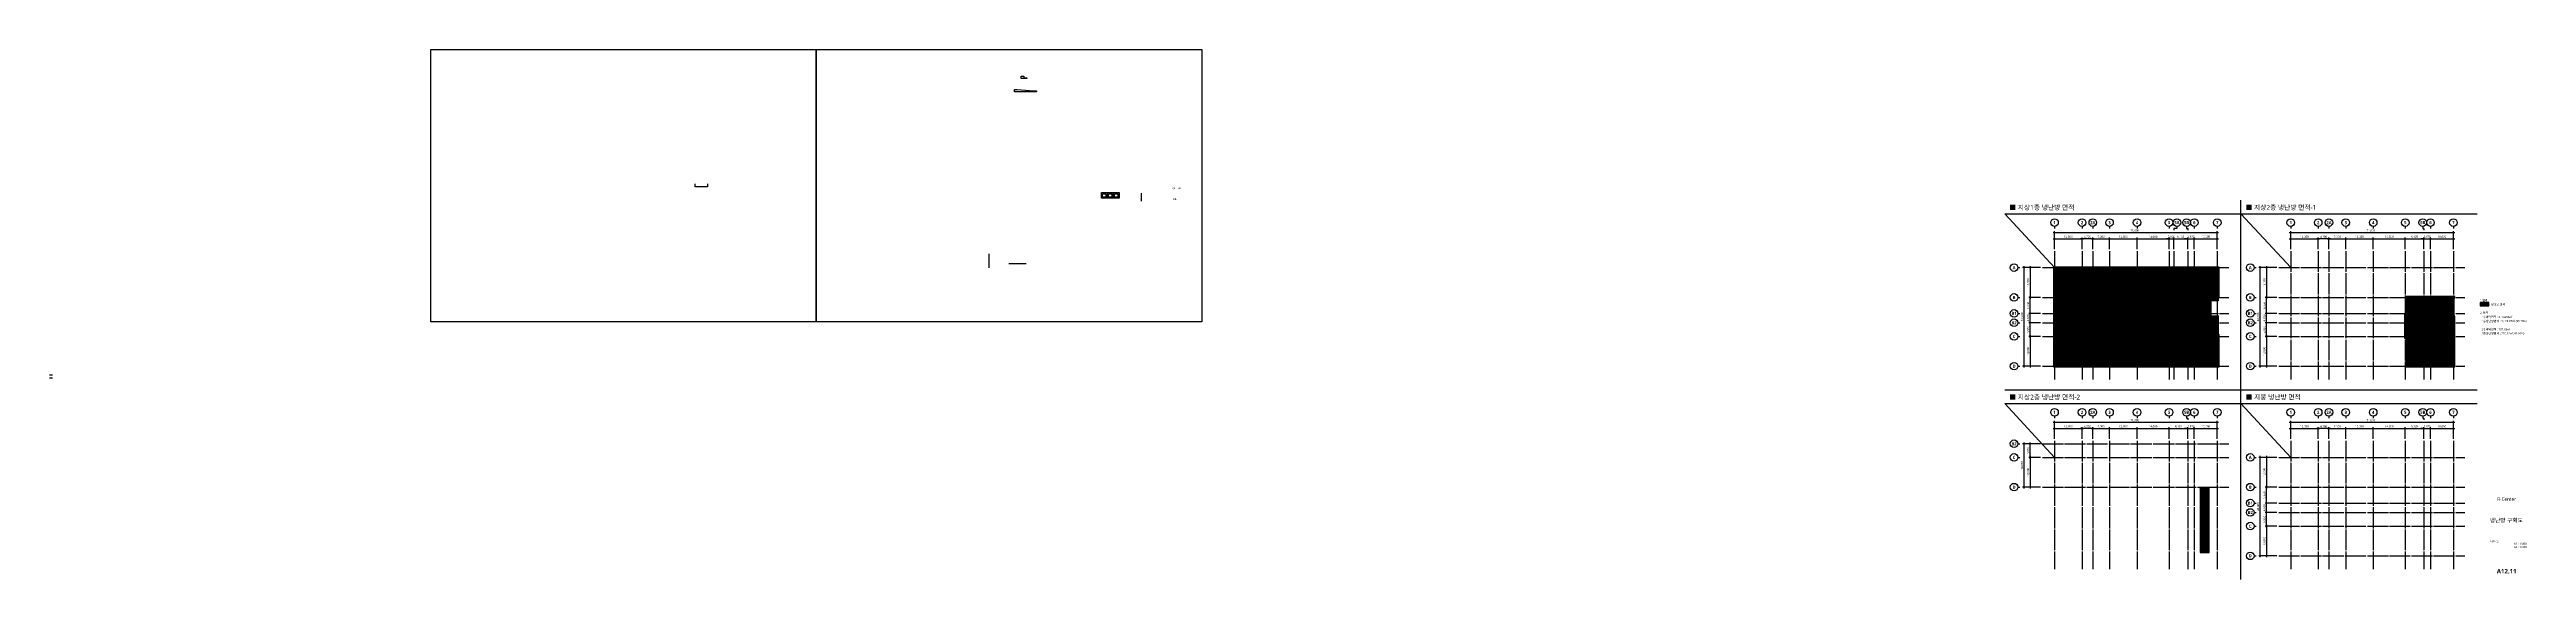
# Model space of a CAD drawing. Header units: millimetres. Extents: x -166347 to 914391, y 6300 to 237600.
import ezdxf
from ezdxf.enums import TextEntityAlignment as Align

# ---------------------------------------------------------------- set-up
doc = ezdxf.new("R2010")
doc.units = ezdxf.units.MM
doc.header["$LTSCALE"] = 300
doc.linetypes.add('CEN-GAUN', pattern=[32.2, 30, -1, 0.2, -1])
doc.layers.get('DEFPOINTS').update_dxf_attribs({"color": 137})
for name, color, linetype in [('CEN', 1, 'CEN-GAUN'), ('DIM', 7, 'Continuous'), ('ELE-2', 2, 'Continuous'), ('ELE-4', 4, 'Continuous'), ('ELE4', 4, 'Continuous'), ('HAT', 8, 'Continuous'), ('SYM-BUB', 3, 'Continuous'), ('TEXT', 3, 'Continuous'), ('WALL', 3, 'Continuous'), ('XR-SHEET$0$TITLE', 7, 'Continuous'), ('XR-SHEET$1$SHT', 5, 'Continuous'), ('XR-SHEET$1$TEXT', 3, 'Continuous')]:
    doc.layers.add(name, color=color, linetype=linetype)
doc.styles.add('$0$스타일1', font='malgun.ttf')
doc.styles.add('XR-SHEET$0$굴림체(옥산)', font='GulimChe.ttf')
doc.styles.add('맑은고딕B', font='malgunbd.ttf')
doc.styles.add('스타일1', font='malgun.ttf')
doc.styles.add('스타일2', font='malgunbd.ttf')
doc.dimstyles.new('CJA', dxfattribs={"dimscale": 300, "dimtxt": 2.7, "dimasz": 1, "dimexe": 2, "dimexo": 3, "dimgap": 1, "dimtad": 1, "dimdec": 0, "dimzin": 1, "dimdsep": 46, "dimlunit": 6, "dimtxsty": '$0$스타일1', "dimblk": 'CJDOT', "dimcen": 0.09, "dimdle": 1, "dimclrd": 256, "dimclre": 256, "dimclrt": 3, "dimadec": 0, "dimazin": 0, "dimtfac": 1, "dimtdec": 0, "dimtix": 1, "dimtmove": 2, "dimatfit": 3, "dimldrblk": 'CJDOT', "dimfxl": 1, "dimtolj": 1, "dimtzin": 1, "dimarcsym": 0})
pattern_1 = [(45, (10513.9, 153779.8), (-318.19805, 318.19805), [])]

# ---------------------------------------------------------------- blocks, each defined once
blk = doc.blocks.new('XR-SHEET$0$TITLE')
at = {"layer": 'XR-SHEET$0$TITLE', "true_color": 0x000000, "style": 'XR-SHEET$0$굴림체(옥산)'}
for tag, height, p in [('동명칭', 6, (776.8, -457.3)), ('SCALE-A1', 3, (797.5, -522)), ('SCALE-A3', 3, (797.5, -527)), ('DATA', 3, (797.5, -540))]:
    blk.add_attdef(tag, text='', height=height, dxfattribs=at).set_placement(p, align=Align.MIDDLE)
for tag, height, p in [('TITLE1', 6, (776.5, -479.4)), ('TITLE4', 6, (776.5, -484.4)), ('TITLE2', 6, (776.5, -489)), ('TITLE5', 6, (776.5, -494)), ('TITLE3', 6, (776.5, -498.7)), ('NAME-1', 3, (760.2, -517.5)), ('NAME-2', 3, (760.2, -526.5)), ('A0.00', 7, (776.5, -561))]:
    blk.add_attdef(tag, text='', height=height, dxfattribs=at).set_placement(p, align=Align.MIDDLE_CENTER)
blk = doc.blocks.new('_DotSmall')
at = {"color": 0, "linetype": 'ByBlock', "const_width": 0.5}
blk.add_lwpolyline([(-0.0625, 0, 1), (0.0625, 0, 1)], format="xyb", close=True, dxfattribs=at)
blk = doc.blocks.new('*D135')
at = {"layer": 'DEFPOINTS', "color": 0, "transparency": 16777216}
for p in [(3100, -16400), (11200, -16400), (11200, -59400)]:
    blk.add_point(p, dxfattribs=at)
at = {"layer": 'DIM', "color": 7, "lineweight": -2, "transparency": 16777216}
for p, q in [((10300, -16400), (2500, -16400)), ((3100, -60000), (3100, -15800)), ((10300, -59400), (2500, -59400))]:
    blk.add_line(p, q, dxfattribs=at)
at = {"layer": 'DIM', "color": 7, "lineweight": -2, "transparency": 16777216, "xscale": 1350, "yscale": 1350, "zscale": 1350}
for p, rotation in [((3100, -16400), 90), ((3100, -59400), 270)]:
    blk.add_blockref('_DotSmall', p, dxfattribs=dict(at, rotation=rotation))
at = {"layer": 'DIM', "color": 3, "transparency": 16777216, "insert": (2260, -37900), "char_height": 900, "attachment_point": 5, "rotation": 90, "style": '$0$스타일1'}
blk.add_mtext('\\A1;43,000', dxfattribs=at)
blk = doc.blocks.new('CJDOT')
blk.add_line((-2, 0), (2, 0))
at = {"const_width": 0.5}
blk.add_lwpolyline([(-0.25, 0, 1), (0.25, 0, 1)], format="xyb", close=True, dxfattribs=at)
blk = doc.blocks.new('*D136')
at = {"layer": 'DEFPOINTS', "color": 0, "transparency": 16777216}
for p in [(11200, -16400), (5800, -29400), (11200, -29400)]:
    blk.add_point(p, dxfattribs=at)
at = {"layer": 'DIM', "color": 7, "lineweight": -2, "transparency": 16777216}
for p, q in [((10300, -16400), (5200, -16400)), ((5800, -15800), (5800, -30000)), ((10300, -29400), (5200, -29400))]:
    blk.add_line(p, q, dxfattribs=at)
at = {"layer": 'DIM', "color": 7, "lineweight": -2, "transparency": 16777216, "xscale": 1350, "yscale": 1350, "zscale": 1350}
for p, rotation in [((5800, -16400), 90), ((5800, -29400), 270)]:
    blk.add_blockref('_DotSmall', p, dxfattribs=dict(at, rotation=rotation))
at = {"layer": 'DIM', "color": 3, "transparency": 16777216, "insert": (4957, -22900), "char_height": 900, "attachment_point": 5, "rotation": 90, "style": '$0$스타일1'}
blk.add_mtext('\\A1;13,000', dxfattribs=at)
blk = doc.blocks.new('*D137')
at = {"layer": 'DEFPOINTS', "color": 0, "transparency": 16777216}
for p in [(11200, -46400), (5800, -59400), (11200, -59400)]:
    blk.add_point(p, dxfattribs=at)
at = {"layer": 'DIM', "color": 7, "lineweight": -2, "transparency": 16777216}
for p, q in [((10300, -46400), (5200, -46400)), ((5800, -45800), (5800, -60000)), ((10300, -59400), (5200, -59400))]:
    blk.add_line(p, q, dxfattribs=at)
at = {"layer": 'DIM', "color": 7, "lineweight": -2, "transparency": 16777216, "xscale": 1350, "yscale": 1350, "zscale": 1350}
for p, rotation in [((5800, -46400), 90), ((5800, -59400), 270)]:
    blk.add_blockref('_DotSmall', p, dxfattribs=dict(at, rotation=rotation))
at = {"layer": 'DIM', "color": 3, "transparency": 16777216, "insert": (4957, -52900), "char_height": 900, "attachment_point": 5, "rotation": 90, "style": '$0$스타일1'}
blk.add_mtext('\\A1;13,000', dxfattribs=at)
blk = doc.blocks.new('NEW_BUB')
at = {"layer": 'SYM-BUB', "color": 6}
blk.add_line((0, 3), (0, 0), dxfattribs=at)
blk.add_circle((0, 8.5), 5.5, dxfattribs=at)
at = {"layer": 'SYM-BUB', "color": 3, "style": '스타일2'}
blk.add_attdef('X', text='', height=4.5, dxfattribs=at).set_placement((0, 8.5), align=Align.MIDDLE)
blk = doc.blocks.new('*D138')
at = {"layer": 'DEFPOINTS', "color": 0, "transparency": 16777216}
for p in [(16400, -9200), (87400, -1100), (87400, -9200)]:
    blk.add_point(p, dxfattribs=at)
at = {"layer": 'DIM', "color": 7, "lineweight": -2, "transparency": 16777216}
for p, q in [((15800, -1100), (88000, -1100)), ((16400, -8300), (16400, -500)), ((87400, -8300), (87400, -500))]:
    blk.add_line(p, q, dxfattribs=at)
at = {"layer": 'DIM', "color": 7, "lineweight": -2, "transparency": 16777216, "xscale": 1350, "yscale": 1350, "zscale": 1350, "rotation": 180}
blk.add_blockref('_DotSmall', (16400, -1100), dxfattribs=at)
at = {"layer": 'DIM', "color": 7, "lineweight": -2, "transparency": 16777216, "xscale": 1350, "yscale": 1350, "zscale": 1350}
blk.add_blockref('_DotSmall', (87400, -1100), dxfattribs=at)
at = {"layer": 'DIM', "color": 3, "transparency": 16777216, "insert": (51400, -257), "char_height": 900, "attachment_point": 5, "style": '스타일1'}
blk.add_mtext('\\A1;71,000', dxfattribs=at)
blk = doc.blocks.new('*D139')
at = {"layer": 'DEFPOINTS', "color": 0, "transparency": 16777216}
for p in [(77400, -9200), (87400, -3800), (87400, -9200)]:
    blk.add_point(p, dxfattribs=at)
at = {"layer": 'DIM', "color": 7, "lineweight": -2, "transparency": 16777216}
for p, q in [((76800, -3800), (88000, -3800)), ((77400, -8300), (77400, -3200)), ((87400, -8300), (87400, -3200))]:
    blk.add_line(p, q, dxfattribs=at)
at = {"layer": 'DIM', "color": 7, "lineweight": -2, "transparency": 16777216, "xscale": 1350, "yscale": 1350, "zscale": 1350, "rotation": 180}
blk.add_blockref('_DotSmall', (77400, -3800), dxfattribs=at)
at = {"layer": 'DIM', "color": 7, "lineweight": -2, "transparency": 16777216, "xscale": 1350, "yscale": 1350, "zscale": 1350}
blk.add_blockref('_DotSmall', (87400, -3800), dxfattribs=at)
at = {"layer": 'DIM', "color": 3, "transparency": 16777216, "insert": (82400, -2957), "char_height": 900, "attachment_point": 5, "style": '스타일1'}
blk.add_mtext('\\A1;10,000', dxfattribs=at)
blk = doc.blocks.new('*D140')
at = {"layer": 'DEFPOINTS', "color": 0, "transparency": 16777216}
for p in [(52400, -9200), (66400, -3800), (66400, -9200)]:
    blk.add_point(p, dxfattribs=at)
at = {"layer": 'DIM', "color": 7, "lineweight": -2, "transparency": 16777216}
for p, q in [((51800, -3800), (67000, -3800)), ((52400, -8300), (52400, -3200)), ((66400, -8300), (66400, -3200))]:
    blk.add_line(p, q, dxfattribs=at)
at = {"layer": 'DIM', "color": 7, "lineweight": -2, "transparency": 16777216, "xscale": 1350, "yscale": 1350, "zscale": 1350, "rotation": 180}
blk.add_blockref('_DotSmall', (52400, -3800), dxfattribs=at)
at = {"layer": 'DIM', "color": 7, "lineweight": -2, "transparency": 16777216, "xscale": 1350, "yscale": 1350, "zscale": 1350}
blk.add_blockref('_DotSmall', (66400, -3800), dxfattribs=at)
at = {"layer": 'DIM', "color": 3, "transparency": 16777216, "insert": (59400, -2957), "char_height": 900, "attachment_point": 5, "style": '스타일1'}
blk.add_mtext('\\A1;14,000', dxfattribs=at)
blk = doc.blocks.new('*D141')
at = {"layer": 'DEFPOINTS', "color": 0, "transparency": 16777216}
for p in [(40400, -9200), (52400, -3800), (52400, -9200)]:
    blk.add_point(p, dxfattribs=at)
at = {"layer": 'DIM', "color": 7, "lineweight": -2, "transparency": 16777216}
for p, q in [((39800, -3800), (53000, -3800)), ((40400, -8300), (40400, -3200)), ((52400, -8300), (52400, -3200))]:
    blk.add_line(p, q, dxfattribs=at)
at = {"layer": 'DIM', "color": 7, "lineweight": -2, "transparency": 16777216, "xscale": 1350, "yscale": 1350, "zscale": 1350, "rotation": 180}
blk.add_blockref('_DotSmall', (40400, -3800), dxfattribs=at)
at = {"layer": 'DIM', "color": 7, "lineweight": -2, "transparency": 16777216, "xscale": 1350, "yscale": 1350, "zscale": 1350}
blk.add_blockref('_DotSmall', (52400, -3800), dxfattribs=at)
at = {"layer": 'DIM', "color": 3, "transparency": 16777216, "insert": (46400, -2957), "char_height": 900, "attachment_point": 5, "style": '스타일1'}
blk.add_mtext('\\A1;12,000', dxfattribs=at)
blk = doc.blocks.new('*D142')
at = {"layer": 'DEFPOINTS', "color": 0, "transparency": 16777216}
for p in [(16400, -9200), (28400, -3800), (28400, -9200)]:
    blk.add_point(p, dxfattribs=at)
at = {"layer": 'DIM', "color": 7, "lineweight": -2, "transparency": 16777216}
for p, q in [((15800, -3800), (29000, -3800)), ((16400, -8300), (16400, -3200)), ((28400, -8300), (28400, -3200))]:
    blk.add_line(p, q, dxfattribs=at)
at = {"layer": 'DIM', "color": 7, "lineweight": -2, "transparency": 16777216, "xscale": 1350, "yscale": 1350, "zscale": 1350, "rotation": 180}
blk.add_blockref('_DotSmall', (16400, -3800), dxfattribs=at)
at = {"layer": 'DIM', "color": 7, "lineweight": -2, "transparency": 16777216, "xscale": 1350, "yscale": 1350, "zscale": 1350}
blk.add_blockref('_DotSmall', (28400, -3800), dxfattribs=at)
at = {"layer": 'DIM', "color": 3, "transparency": 16777216, "insert": (22400, -2957), "char_height": 900, "attachment_point": 5, "style": '스타일1'}
blk.add_mtext('\\A1;12,000', dxfattribs=at)
blk = doc.blocks.new('*D143')
at = {"layer": 'DEFPOINTS', "color": 0, "transparency": 16777216}
for p in [(5799, -40450), (11200, -40450), (11200, -46400)]:
    blk.add_point(p, dxfattribs=at)
at = {"layer": 'DIM', "color": 7, "lineweight": -2, "transparency": 16777216}
for p, q in [((10300, -40450), (5199, -40450)), ((5799, -47000), (5799, -39850)), ((10300, -46400), (5199, -46400))]:
    blk.add_line(p, q, dxfattribs=at)
at = {"layer": 'DIM', "color": 7, "lineweight": -2, "transparency": 16777216, "xscale": 1350, "yscale": 1350, "zscale": 1350}
for p, rotation in [((5799, -40450), 90), ((5799, -46400), 270)]:
    blk.add_blockref('_DotSmall', p, dxfattribs=dict(at, rotation=rotation))
at = {"layer": 'DIM', "color": 3, "transparency": 16777216, "insert": (4959, -43425), "char_height": 900, "attachment_point": 5, "rotation": 90, "style": '$0$스타일1'}
blk.add_mtext('\\A1;5,950', dxfattribs=at)
blk = doc.blocks.new('*D144')
at = {"layer": 'DEFPOINTS', "color": 0, "transparency": 16777216}
for p in [(5800, -36350), (11200, -36350), (11200, -40450)]:
    blk.add_point(p, dxfattribs=at)
at = {"layer": 'DIM', "color": 7, "lineweight": -2, "transparency": 16777216}
for p, q in [((10300, -36350), (5200, -36350)), ((10300, -40450), (5200, -40450)), ((5800, -41050), (5800, -35750))]:
    blk.add_line(p, q, dxfattribs=at)
at = {"layer": 'DIM', "color": 7, "lineweight": -2, "transparency": 16777216, "xscale": 1350, "yscale": 1350, "zscale": 1350}
for p, rotation in [((5800, -36350), 90), ((5800, -40450), 270)]:
    blk.add_blockref('_DotSmall', p, dxfattribs=dict(at, rotation=rotation))
at = {"layer": 'DIM', "color": 3, "transparency": 16777216, "insert": (4957, -38400), "char_height": 900, "attachment_point": 5, "rotation": 90, "style": '$0$스타일1'}
blk.add_mtext('\\A1;4,100', dxfattribs=at)
blk = doc.blocks.new('*D145')
at = {"layer": 'DEFPOINTS', "color": 0, "transparency": 16777216}
for p in [(5800, -29400), (11200, -29400), (11200, -36350)]:
    blk.add_point(p, dxfattribs=at)
at = {"layer": 'DIM', "color": 7, "lineweight": -2, "transparency": 16777216}
for p, q in [((10300, -29400), (5200, -29400)), ((5800, -36950), (5800, -28800)), ((10300, -36350), (5200, -36350))]:
    blk.add_line(p, q, dxfattribs=at)
at = {"layer": 'DIM', "color": 7, "lineweight": -2, "transparency": 16777216, "xscale": 1350, "yscale": 1350, "zscale": 1350}
for p, rotation in [((5800, -29400), 90), ((5800, -36350), 270)]:
    blk.add_blockref('_DotSmall', p, dxfattribs=dict(at, rotation=rotation))
at = {"layer": 'DIM', "color": 3, "transparency": 16777216, "insert": (4960, -32875), "char_height": 900, "attachment_point": 5, "rotation": 90, "style": '$0$스타일1'}
blk.add_mtext('\\A1;6,950', dxfattribs=at)
blk = doc.blocks.new('*D146')
at = {"layer": 'DEFPOINTS', "color": 0, "transparency": 16777216}
for p in [(28400, -3800), (28400, -9200), (33100, -9200)]:
    blk.add_point(p, dxfattribs=at)
at = {"layer": 'DIM', "color": 7, "lineweight": -2, "transparency": 16777216}
for p, q in [((33700, -3800), (27800, -3800)), ((28400, -8300), (28400, -3200)), ((33100, -8300), (33100, -3200))]:
    blk.add_line(p, q, dxfattribs=at)
at = {"layer": 'DIM', "color": 7, "lineweight": -2, "transparency": 16777216, "xscale": 1350, "yscale": 1350, "zscale": 1350, "rotation": 180}
blk.add_blockref('_DotSmall', (28400, -3800), dxfattribs=at)
at = {"layer": 'DIM', "color": 7, "lineweight": -2, "transparency": 16777216, "xscale": 1350, "yscale": 1350, "zscale": 1350}
blk.add_blockref('_DotSmall', (33100, -3800), dxfattribs=at)
at = {"layer": 'DIM', "color": 3, "transparency": 16777216, "insert": (30750, -2960), "char_height": 900, "attachment_point": 5, "style": '스타일1'}
blk.add_mtext('\\A1;4,700', dxfattribs=at)
blk = doc.blocks.new('*D147')
at = {"layer": 'DEFPOINTS', "color": 0, "transparency": 16777216}
for p in [(33100, -9200), (40400, -3800), (40400, -9200)]:
    blk.add_point(p, dxfattribs=at)
at = {"layer": 'DIM', "color": 7, "lineweight": -2, "transparency": 16777216}
for p, q in [((32500, -3800), (41000, -3800)), ((33100, -8300), (33100, -3200)), ((40400, -8300), (40400, -3200))]:
    blk.add_line(p, q, dxfattribs=at)
at = {"layer": 'DIM', "color": 7, "lineweight": -2, "transparency": 16777216, "xscale": 1350, "yscale": 1350, "zscale": 1350, "rotation": 180}
blk.add_blockref('_DotSmall', (33100, -3800), dxfattribs=at)
at = {"layer": 'DIM', "color": 7, "lineweight": -2, "transparency": 16777216, "xscale": 1350, "yscale": 1350, "zscale": 1350}
blk.add_blockref('_DotSmall', (40400, -3800), dxfattribs=at)
at = {"layer": 'DIM', "color": 3, "transparency": 16777216, "insert": (36750, -2960), "char_height": 900, "attachment_point": 5, "style": '스타일1'}
blk.add_mtext('\\A1;7,300', dxfattribs=at)
blk = doc.blocks.new('*D148')
at = {"layer": 'DEFPOINTS', "color": 0, "transparency": 16777216}
for p in [(66400, -9200), (74525, -3800), (74525, -9200)]:
    blk.add_point(p, dxfattribs=at)
at = {"layer": 'DIM', "color": 7, "lineweight": -2, "transparency": 16777216}
for p, q in [((65800, -3800), (75125, -3800)), ((66400, -8300), (66400, -3200)), ((74525, -8300), (74525, -3200))]:
    blk.add_line(p, q, dxfattribs=at)
at = {"layer": 'DIM', "color": 7, "lineweight": -2, "transparency": 16777216, "xscale": 1350, "yscale": 1350, "zscale": 1350, "rotation": 180}
blk.add_blockref('_DotSmall', (66400, -3800), dxfattribs=at)
at = {"layer": 'DIM', "color": 7, "lineweight": -2, "transparency": 16777216, "xscale": 1350, "yscale": 1350, "zscale": 1350}
blk.add_blockref('_DotSmall', (74525, -3800), dxfattribs=at)
at = {"layer": 'DIM', "color": 3, "transparency": 16777216, "insert": (70462, -2957), "char_height": 900, "attachment_point": 5, "style": '스타일1'}
blk.add_mtext('\\A1;8,125', dxfattribs=at)
blk = doc.blocks.new('*D149')
at = {"layer": 'DEFPOINTS', "color": 0, "transparency": 16777216}
for p in [(74525, -9200), (77400, -3799), (77400, -9200)]:
    blk.add_point(p, dxfattribs=at)
at = {"layer": 'DIM', "color": 7, "lineweight": -2, "transparency": 16777216}
for p, q in [((74525, -3799), (73175, -3799)), ((74525, -8300), (74525, -3199)), ((74525, -3799), (77400, -3799)), ((77400, -8300), (77400, -3199)), ((77400, -3799), (78750, -3799))]:
    blk.add_line(p, q, dxfattribs=at)
at = {"layer": 'DIM', "color": 7, "lineweight": -2, "transparency": 16777216, "xscale": 1350, "yscale": 1350, "zscale": 1350}
blk.add_blockref('_DotSmall', (74525, -3799), dxfattribs=at)
at = {"layer": 'DIM', "color": 7, "lineweight": -2, "transparency": 16777216, "xscale": 1350, "yscale": 1350, "zscale": 1350, "rotation": 180}
blk.add_blockref('_DotSmall', (77400, -3799), dxfattribs=at)
at = {"layer": 'DIM', "color": 3, "transparency": 16777216, "insert": (75962, -2959), "char_height": 900, "attachment_point": 5, "style": '스타일1'}
blk.add_mtext('\\A1;2,875', dxfattribs=at)
blk = doc.blocks.new('*D106')
at = {"layer": 'DEFPOINTS', "color": 0, "transparency": 16777216}
for p in [(695171, 65552), (703271, 65552), (703271, 46602)]:
    blk.add_point(p, dxfattribs=at)
at = {"layer": 'DIM', "color": 7, "lineweight": -2, "transparency": 16777216}
for p, q in [((702371, 65552), (694571, 65552)), ((695171, 46002), (695171, 66152)), ((702371, 46602), (694571, 46602))]:
    blk.add_line(p, q, dxfattribs=at)
at = {"layer": 'DIM', "color": 7, "lineweight": -2, "transparency": 16777216, "xscale": 1350, "yscale": 1350, "zscale": 1350}
for p, rotation in [((695171, 65552), 90), ((695171, 46602), 270)]:
    blk.add_blockref('_DotSmall', p, dxfattribs=dict(at, rotation=rotation))
at = {"layer": 'DIM', "color": 3, "transparency": 16777216, "insert": (694328, 56077), "char_height": 900, "attachment_point": 5, "rotation": 90, "style": '$0$스타일1'}
blk.add_mtext('\\A1;18,950', dxfattribs=at)
blk = doc.blocks.new('*D107')
at = {"layer": 'DEFPOINTS', "color": 0, "transparency": 16777216}
for p in [(703271, 59602), (697871, 46602), (703271, 46602)]:
    blk.add_point(p, dxfattribs=at)
at = {"layer": 'DIM', "color": 7, "lineweight": -2, "transparency": 16777216}
for p, q in [((702371, 59602), (697271, 59602)), ((697871, 60202), (697871, 46002)), ((702371, 46602), (697271, 46602))]:
    blk.add_line(p, q, dxfattribs=at)
at = {"layer": 'DIM', "color": 7, "lineweight": -2, "transparency": 16777216, "xscale": 1350, "yscale": 1350, "zscale": 1350}
for p, rotation in [((697871, 59602), 90), ((697871, 46602), 270)]:
    blk.add_blockref('_DotSmall', p, dxfattribs=dict(at, rotation=rotation))
at = {"layer": 'DIM', "color": 3, "transparency": 16777216, "insert": (697028, 53102), "char_height": 900, "attachment_point": 5, "rotation": 90, "style": '$0$스타일1'}
blk.add_mtext('\\A1;13,000', dxfattribs=at)
blk = doc.blocks.new('*D108')
at = {"layer": 'DEFPOINTS', "color": 0, "transparency": 16777216}
for p in [(708471, 66802), (779471, 74902), (779471, 66802)]:
    blk.add_point(p, dxfattribs=at)
at = {"layer": 'DIM', "color": 7, "lineweight": -2, "transparency": 16777216}
for p, q in [((707871, 74902), (780071, 74902)), ((708471, 67702), (708471, 75502)), ((779471, 67702), (779471, 75502))]:
    blk.add_line(p, q, dxfattribs=at)
at = {"layer": 'DIM', "color": 7, "lineweight": -2, "transparency": 16777216, "xscale": 1350, "yscale": 1350, "zscale": 1350, "rotation": 180}
blk.add_blockref('_DotSmall', (708471, 74902), dxfattribs=at)
at = {"layer": 'DIM', "color": 7, "lineweight": -2, "transparency": 16777216, "xscale": 1350, "yscale": 1350, "zscale": 1350}
blk.add_blockref('_DotSmall', (779471, 74902), dxfattribs=at)
at = {"layer": 'DIM', "color": 3, "transparency": 16777216, "insert": (743471, 75745), "char_height": 900, "attachment_point": 5, "style": '스타일1'}
blk.add_mtext('\\A1;71,000', dxfattribs=at)
blk = doc.blocks.new('*D109')
at = {"layer": 'DEFPOINTS', "color": 0, "transparency": 16777216}
for p in [(769471, 66802), (779471, 72202), (779471, 66802)]:
    blk.add_point(p, dxfattribs=at)
at = {"layer": 'DIM', "color": 7, "lineweight": -2, "transparency": 16777216}
for p, q in [((768871, 72202), (780071, 72202)), ((769471, 67702), (769471, 72802)), ((779471, 67702), (779471, 72802))]:
    blk.add_line(p, q, dxfattribs=at)
at = {"layer": 'DIM', "color": 7, "lineweight": -2, "transparency": 16777216, "xscale": 1350, "yscale": 1350, "zscale": 1350, "rotation": 180}
blk.add_blockref('_DotSmall', (769471, 72202), dxfattribs=at)
at = {"layer": 'DIM', "color": 7, "lineweight": -2, "transparency": 16777216, "xscale": 1350, "yscale": 1350, "zscale": 1350}
blk.add_blockref('_DotSmall', (779471, 72202), dxfattribs=at)
at = {"layer": 'DIM', "color": 3, "transparency": 16777216, "insert": (774471, 73045), "char_height": 900, "attachment_point": 5, "style": '스타일1'}
blk.add_mtext('\\A1;10,000', dxfattribs=at)
blk = doc.blocks.new('*D110')
at = {"layer": 'DEFPOINTS', "color": 0, "transparency": 16777216}
for p in [(744471, 66802), (758471, 72202), (758471, 66802)]:
    blk.add_point(p, dxfattribs=at)
at = {"layer": 'DIM', "color": 7, "lineweight": -2, "transparency": 16777216}
for p, q in [((743871, 72202), (759071, 72202)), ((744471, 67702), (744471, 72802)), ((758471, 67702), (758471, 72802))]:
    blk.add_line(p, q, dxfattribs=at)
at = {"layer": 'DIM', "color": 7, "lineweight": -2, "transparency": 16777216, "xscale": 1350, "yscale": 1350, "zscale": 1350, "rotation": 180}
blk.add_blockref('_DotSmall', (744471, 72202), dxfattribs=at)
at = {"layer": 'DIM', "color": 7, "lineweight": -2, "transparency": 16777216, "xscale": 1350, "yscale": 1350, "zscale": 1350}
blk.add_blockref('_DotSmall', (758471, 72202), dxfattribs=at)
at = {"layer": 'DIM', "color": 3, "transparency": 16777216, "insert": (751471, 73045), "char_height": 900, "attachment_point": 5, "style": '스타일1'}
blk.add_mtext('\\A1;14,000', dxfattribs=at)
blk = doc.blocks.new('*D111')
at = {"layer": 'DEFPOINTS', "color": 0, "transparency": 16777216}
for p in [(732471, 66802), (744471, 72202), (744471, 66802)]:
    blk.add_point(p, dxfattribs=at)
at = {"layer": 'DIM', "color": 7, "lineweight": -2, "transparency": 16777216}
for p, q in [((731871, 72202), (745071, 72202)), ((732471, 67702), (732471, 72802)), ((744471, 67702), (744471, 72802))]:
    blk.add_line(p, q, dxfattribs=at)
at = {"layer": 'DIM', "color": 7, "lineweight": -2, "transparency": 16777216, "xscale": 1350, "yscale": 1350, "zscale": 1350, "rotation": 180}
blk.add_blockref('_DotSmall', (732471, 72202), dxfattribs=at)
at = {"layer": 'DIM', "color": 7, "lineweight": -2, "transparency": 16777216, "xscale": 1350, "yscale": 1350, "zscale": 1350}
blk.add_blockref('_DotSmall', (744471, 72202), dxfattribs=at)
at = {"layer": 'DIM', "color": 3, "transparency": 16777216, "insert": (738471, 73045), "char_height": 900, "attachment_point": 5, "style": '스타일1'}
blk.add_mtext('\\A1;12,000', dxfattribs=at)
blk = doc.blocks.new('*D112')
at = {"layer": 'DEFPOINTS', "color": 0, "transparency": 16777216}
for p in [(708471, 66802), (720471, 72202), (720471, 66802)]:
    blk.add_point(p, dxfattribs=at)
at = {"layer": 'DIM', "color": 7, "lineweight": -2, "transparency": 16777216}
for p, q in [((707871, 72202), (721071, 72202)), ((708471, 67702), (708471, 72802)), ((720471, 67702), (720471, 72802))]:
    blk.add_line(p, q, dxfattribs=at)
at = {"layer": 'DIM', "color": 7, "lineweight": -2, "transparency": 16777216, "xscale": 1350, "yscale": 1350, "zscale": 1350, "rotation": 180}
blk.add_blockref('_DotSmall', (708471, 72202), dxfattribs=at)
at = {"layer": 'DIM', "color": 7, "lineweight": -2, "transparency": 16777216, "xscale": 1350, "yscale": 1350, "zscale": 1350}
blk.add_blockref('_DotSmall', (720471, 72202), dxfattribs=at)
at = {"layer": 'DIM', "color": 3, "transparency": 16777216, "insert": (714471, 73045), "char_height": 900, "attachment_point": 5, "style": '스타일1'}
blk.add_mtext('\\A1;12,000', dxfattribs=at)
blk = doc.blocks.new('*D113')
at = {"layer": 'DEFPOINTS', "color": 0, "transparency": 16777216}
for p in [(697870, 65552), (703271, 65552), (703271, 59602)]:
    blk.add_point(p, dxfattribs=at)
at = {"layer": 'DIM', "color": 7, "lineweight": -2, "transparency": 16777216}
for p, q in [((702371, 65552), (697270, 65552)), ((697870, 59002), (697870, 66152)), ((702371, 59602), (697270, 59602))]:
    blk.add_line(p, q, dxfattribs=at)
at = {"layer": 'DIM', "color": 7, "lineweight": -2, "transparency": 16777216, "xscale": 1350, "yscale": 1350, "zscale": 1350}
for p, rotation in [((697870, 65552), 90), ((697870, 59602), 270)]:
    blk.add_blockref('_DotSmall', p, dxfattribs=dict(at, rotation=rotation))
at = {"layer": 'DIM', "color": 3, "transparency": 16777216, "insert": (697029, 62577), "char_height": 900, "attachment_point": 5, "rotation": 90, "style": '$0$스타일1'}
blk.add_mtext('\\A1;5,950', dxfattribs=at)
blk = doc.blocks.new('*D114')
at = {"layer": 'DEFPOINTS', "color": 0, "transparency": 16777216}
for p in [(720471, 72202), (720471, 66802), (725171, 66802)]:
    blk.add_point(p, dxfattribs=at)
at = {"layer": 'DIM', "color": 7, "lineweight": -2, "transparency": 16777216}
for p, q in [((725771, 72202), (719871, 72202)), ((720471, 67702), (720471, 72802)), ((725171, 67702), (725171, 72802))]:
    blk.add_line(p, q, dxfattribs=at)
at = {"layer": 'DIM', "color": 7, "lineweight": -2, "transparency": 16777216, "xscale": 1350, "yscale": 1350, "zscale": 1350, "rotation": 180}
blk.add_blockref('_DotSmall', (720471, 72202), dxfattribs=at)
at = {"layer": 'DIM', "color": 7, "lineweight": -2, "transparency": 16777216, "xscale": 1350, "yscale": 1350, "zscale": 1350}
blk.add_blockref('_DotSmall', (725171, 72202), dxfattribs=at)
at = {"layer": 'DIM', "color": 3, "transparency": 16777216, "insert": (722821, 73042), "char_height": 900, "attachment_point": 5, "style": '스타일1'}
blk.add_mtext('\\A1;4,700', dxfattribs=at)
blk = doc.blocks.new('*D115')
at = {"layer": 'DEFPOINTS', "color": 0, "transparency": 16777216}
for p in [(725171, 66802), (732471, 72202), (732471, 66802)]:
    blk.add_point(p, dxfattribs=at)
at = {"layer": 'DIM', "color": 7, "lineweight": -2, "transparency": 16777216}
for p, q in [((724571, 72202), (733071, 72202)), ((725171, 67702), (725171, 72802)), ((732471, 67702), (732471, 72802))]:
    blk.add_line(p, q, dxfattribs=at)
at = {"layer": 'DIM', "color": 7, "lineweight": -2, "transparency": 16777216, "xscale": 1350, "yscale": 1350, "zscale": 1350, "rotation": 180}
blk.add_blockref('_DotSmall', (725171, 72202), dxfattribs=at)
at = {"layer": 'DIM', "color": 7, "lineweight": -2, "transparency": 16777216, "xscale": 1350, "yscale": 1350, "zscale": 1350}
blk.add_blockref('_DotSmall', (732471, 72202), dxfattribs=at)
at = {"layer": 'DIM', "color": 3, "transparency": 16777216, "insert": (728821, 73042), "char_height": 900, "attachment_point": 5, "style": '스타일1'}
blk.add_mtext('\\A1;7,300', dxfattribs=at)
blk = doc.blocks.new('*D116')
at = {"layer": 'DEFPOINTS', "color": 0, "transparency": 16777216}
for p in [(758471, 66802), (766596, 72202), (766596, 66802)]:
    blk.add_point(p, dxfattribs=at)
at = {"layer": 'DIM', "color": 7, "lineweight": -2, "transparency": 16777216}
for p, q in [((757871, 72202), (767196, 72202)), ((758471, 67702), (758471, 72802)), ((766596, 67702), (766596, 72802))]:
    blk.add_line(p, q, dxfattribs=at)
at = {"layer": 'DIM', "color": 7, "lineweight": -2, "transparency": 16777216, "xscale": 1350, "yscale": 1350, "zscale": 1350, "rotation": 180}
blk.add_blockref('_DotSmall', (758471, 72202), dxfattribs=at)
at = {"layer": 'DIM', "color": 7, "lineweight": -2, "transparency": 16777216, "xscale": 1350, "yscale": 1350, "zscale": 1350}
blk.add_blockref('_DotSmall', (766596, 72202), dxfattribs=at)
at = {"layer": 'DIM', "color": 3, "transparency": 16777216, "insert": (762533, 73045), "char_height": 900, "attachment_point": 5, "style": '스타일1'}
blk.add_mtext('\\A1;8,125', dxfattribs=at)
blk = doc.blocks.new('*D117')
at = {"layer": 'DEFPOINTS', "color": 0, "transparency": 16777216}
for p in [(766596, 66802), (769471, 72202), (769471, 66802)]:
    blk.add_point(p, dxfattribs=at)
at = {"layer": 'DIM', "color": 7, "lineweight": -2, "transparency": 16777216}
for p, q in [((766596, 72202), (765246, 72202)), ((766596, 67702), (766596, 72802)), ((766596, 72202), (769471, 72202)), ((769471, 67702), (769471, 72802)), ((769471, 72202), (770821, 72202))]:
    blk.add_line(p, q, dxfattribs=at)
at = {"layer": 'DIM', "color": 7, "lineweight": -2, "transparency": 16777216, "xscale": 1350, "yscale": 1350, "zscale": 1350}
blk.add_blockref('_DotSmall', (766596, 72202), dxfattribs=at)
at = {"layer": 'DIM', "color": 7, "lineweight": -2, "transparency": 16777216, "xscale": 1350, "yscale": 1350, "zscale": 1350, "rotation": 180}
blk.add_blockref('_DotSmall', (769471, 72202), dxfattribs=at)
at = {"layer": 'DIM', "color": 3, "transparency": 16777216, "insert": (768033, 73043), "char_height": 900, "attachment_point": 5, "style": '스타일1'}
blk.add_mtext('\\A1;2,875', dxfattribs=at)
blk = doc.blocks.new('*D118')
at = {"layer": 'DEFPOINTS', "color": 0, "transparency": 16777216}
for p in [(125421, 142402), (133521, 142402), (133521, 99402)]:
    blk.add_point(p, dxfattribs=at)
at = {"layer": 'DIM', "color": 7, "lineweight": -2, "transparency": 16777216}
for p, q in [((132621, 142402), (124821, 142402)), ((125421, 98802), (125421, 143002)), ((132621, 99402), (124821, 99402))]:
    blk.add_line(p, q, dxfattribs=at)
at = {"layer": 'DIM', "color": 7, "lineweight": -2, "transparency": 16777216, "xscale": 1350, "yscale": 1350, "zscale": 1350}
for p, rotation in [((125421, 142402), 90), ((125421, 99402), 270)]:
    blk.add_blockref('_DotSmall', p, dxfattribs=dict(at, rotation=rotation))
at = {"layer": 'DIM', "color": 3, "transparency": 16777216, "insert": (124580, 120902), "char_height": 900, "attachment_point": 5, "rotation": 90, "style": '$0$스타일1'}
blk.add_mtext('\\A1;43,000', dxfattribs=at)
blk = doc.blocks.new('*D119')
at = {"layer": 'DEFPOINTS', "color": 0, "transparency": 16777216}
for p in [(133521, 142402), (128121, 129402), (133521, 129402)]:
    blk.add_point(p, dxfattribs=at)
at = {"layer": 'DIM', "color": 7, "lineweight": -2, "transparency": 16777216}
for p, q in [((132621, 142402), (127521, 142402)), ((128121, 143002), (128121, 128802)), ((132621, 129402), (127521, 129402))]:
    blk.add_line(p, q, dxfattribs=at)
at = {"layer": 'DIM', "color": 7, "lineweight": -2, "transparency": 16777216, "xscale": 1350, "yscale": 1350, "zscale": 1350}
for p, rotation in [((128121, 142402), 90), ((128121, 129402), 270)]:
    blk.add_blockref('_DotSmall', p, dxfattribs=dict(at, rotation=rotation))
at = {"layer": 'DIM', "color": 3, "transparency": 16777216, "insert": (127278, 135902), "char_height": 900, "attachment_point": 5, "rotation": 90, "style": '$0$스타일1'}
blk.add_mtext('\\A1;13,000', dxfattribs=at)
blk = doc.blocks.new('*D120')
at = {"layer": 'DEFPOINTS', "color": 0, "transparency": 16777216}
for p in [(133521, 112402), (128121, 99402), (133521, 99402)]:
    blk.add_point(p, dxfattribs=at)
at = {"layer": 'DIM', "color": 7, "lineweight": -2, "transparency": 16777216}
for p, q in [((132621, 112402), (127521, 112402)), ((128121, 113002), (128121, 98802)), ((132621, 99402), (127521, 99402))]:
    blk.add_line(p, q, dxfattribs=at)
at = {"layer": 'DIM', "color": 7, "lineweight": -2, "transparency": 16777216, "xscale": 1350, "yscale": 1350, "zscale": 1350}
for p, rotation in [((128121, 112402), 90), ((128121, 99402), 270)]:
    blk.add_blockref('_DotSmall', p, dxfattribs=dict(at, rotation=rotation))
at = {"layer": 'DIM', "color": 3, "transparency": 16777216, "insert": (127278, 105902), "char_height": 900, "attachment_point": 5, "rotation": 90, "style": '$0$스타일1'}
blk.add_mtext('\\A1;13,000', dxfattribs=at)
blk = doc.blocks.new('*D121')
at = {"layer": 'DEFPOINTS', "color": 0, "transparency": 16777216}
for p in [(209721, 157702), (138721, 149602), (209721, 149602)]:
    blk.add_point(p, dxfattribs=at)
at = {"layer": 'DIM', "color": 7, "lineweight": -2, "transparency": 16777216}
for p, q in [((138121, 157702), (210321, 157702)), ((138721, 150502), (138721, 158302)), ((209721, 150502), (209721, 158302))]:
    blk.add_line(p, q, dxfattribs=at)
at = {"layer": 'DIM', "color": 7, "lineweight": -2, "transparency": 16777216, "xscale": 1350, "yscale": 1350, "zscale": 1350, "rotation": 180}
blk.add_blockref('_DotSmall', (138721, 157702), dxfattribs=at)
at = {"layer": 'DIM', "color": 7, "lineweight": -2, "transparency": 16777216, "xscale": 1350, "yscale": 1350, "zscale": 1350}
blk.add_blockref('_DotSmall', (209721, 157702), dxfattribs=at)
at = {"layer": 'DIM', "color": 3, "transparency": 16777216, "insert": (173721, 158545), "char_height": 900, "attachment_point": 5, "style": '스타일1'}
blk.add_mtext('\\A1;71,000', dxfattribs=at)
blk = doc.blocks.new('*D122')
at = {"layer": 'DEFPOINTS', "color": 0, "transparency": 16777216}
for p in [(209721, 155002), (199721, 149602), (209721, 149602)]:
    blk.add_point(p, dxfattribs=at)
at = {"layer": 'DIM', "color": 7, "lineweight": -2, "transparency": 16777216}
for p, q in [((199121, 155002), (210321, 155002)), ((199721, 150502), (199721, 155602)), ((209721, 150502), (209721, 155602))]:
    blk.add_line(p, q, dxfattribs=at)
at = {"layer": 'DIM', "color": 7, "lineweight": -2, "transparency": 16777216, "xscale": 1350, "yscale": 1350, "zscale": 1350, "rotation": 180}
blk.add_blockref('_DotSmall', (199721, 155002), dxfattribs=at)
at = {"layer": 'DIM', "color": 7, "lineweight": -2, "transparency": 16777216, "xscale": 1350, "yscale": 1350, "zscale": 1350}
blk.add_blockref('_DotSmall', (209721, 155002), dxfattribs=at)
at = {"layer": 'DIM', "color": 3, "transparency": 16777216, "insert": (204721, 155845), "char_height": 900, "attachment_point": 5, "style": '스타일1'}
blk.add_mtext('\\A1;10,000', dxfattribs=at)
blk = doc.blocks.new('*D123')
at = {"layer": 'DEFPOINTS', "color": 0, "transparency": 16777216}
for p in [(188721, 155002), (174721, 149602), (188721, 149602)]:
    blk.add_point(p, dxfattribs=at)
at = {"layer": 'DIM', "color": 7, "lineweight": -2, "transparency": 16777216}
for p, q in [((174121, 155002), (189321, 155002)), ((174721, 150502), (174721, 155602)), ((188721, 150502), (188721, 155602))]:
    blk.add_line(p, q, dxfattribs=at)
at = {"layer": 'DIM', "color": 7, "lineweight": -2, "transparency": 16777216, "xscale": 1350, "yscale": 1350, "zscale": 1350, "rotation": 180}
blk.add_blockref('_DotSmall', (174721, 155002), dxfattribs=at)
at = {"layer": 'DIM', "color": 7, "lineweight": -2, "transparency": 16777216, "xscale": 1350, "yscale": 1350, "zscale": 1350}
blk.add_blockref('_DotSmall', (188721, 155002), dxfattribs=at)
at = {"layer": 'DIM', "color": 3, "transparency": 16777216, "insert": (181721, 155845), "char_height": 900, "attachment_point": 5, "style": '스타일1'}
blk.add_mtext('\\A1;14,000', dxfattribs=at)
blk = doc.blocks.new('*D124')
at = {"layer": 'DEFPOINTS', "color": 0, "transparency": 16777216}
for p in [(174721, 155002), (162721, 149602), (174721, 149602)]:
    blk.add_point(p, dxfattribs=at)
at = {"layer": 'DIM', "color": 7, "lineweight": -2, "transparency": 16777216}
for p, q in [((162121, 155002), (175321, 155002)), ((162721, 150502), (162721, 155602)), ((174721, 150502), (174721, 155602))]:
    blk.add_line(p, q, dxfattribs=at)
at = {"layer": 'DIM', "color": 7, "lineweight": -2, "transparency": 16777216, "xscale": 1350, "yscale": 1350, "zscale": 1350, "rotation": 180}
blk.add_blockref('_DotSmall', (162721, 155002), dxfattribs=at)
at = {"layer": 'DIM', "color": 7, "lineweight": -2, "transparency": 16777216, "xscale": 1350, "yscale": 1350, "zscale": 1350}
blk.add_blockref('_DotSmall', (174721, 155002), dxfattribs=at)
at = {"layer": 'DIM', "color": 3, "transparency": 16777216, "insert": (168721, 155845), "char_height": 900, "attachment_point": 5, "style": '스타일1'}
blk.add_mtext('\\A1;12,000', dxfattribs=at)
blk = doc.blocks.new('*D125')
at = {"layer": 'DEFPOINTS', "color": 0, "transparency": 16777216}
for p in [(150721, 155002), (138721, 149602), (150721, 149602)]:
    blk.add_point(p, dxfattribs=at)
at = {"layer": 'DIM', "color": 7, "lineweight": -2, "transparency": 16777216}
for p, q in [((138121, 155002), (151321, 155002)), ((138721, 150502), (138721, 155602)), ((150721, 150502), (150721, 155602))]:
    blk.add_line(p, q, dxfattribs=at)
at = {"layer": 'DIM', "color": 7, "lineweight": -2, "transparency": 16777216, "xscale": 1350, "yscale": 1350, "zscale": 1350, "rotation": 180}
blk.add_blockref('_DotSmall', (138721, 155002), dxfattribs=at)
at = {"layer": 'DIM', "color": 7, "lineweight": -2, "transparency": 16777216, "xscale": 1350, "yscale": 1350, "zscale": 1350}
blk.add_blockref('_DotSmall', (150721, 155002), dxfattribs=at)
at = {"layer": 'DIM', "color": 3, "transparency": 16777216, "insert": (144721, 155845), "char_height": 900, "attachment_point": 5, "style": '스타일1'}
blk.add_mtext('\\A1;12,000', dxfattribs=at)
blk = doc.blocks.new('*D126')
at = {"layer": 'DEFPOINTS', "color": 0, "transparency": 16777216}
for p in [(128120, 118352), (133521, 118352), (133521, 112402)]:
    blk.add_point(p, dxfattribs=at)
at = {"layer": 'DIM', "color": 7, "lineweight": -2, "transparency": 16777216}
for p, q in [((128120, 111802), (128120, 118952)), ((132621, 118352), (127520, 118352)), ((132621, 112402), (127520, 112402))]:
    blk.add_line(p, q, dxfattribs=at)
at = {"layer": 'DIM', "color": 7, "lineweight": -2, "transparency": 16777216, "xscale": 1350, "yscale": 1350, "zscale": 1350}
for p, rotation in [((128120, 118352), 90), ((128120, 112402), 270)]:
    blk.add_blockref('_DotSmall', p, dxfattribs=dict(at, rotation=rotation))
at = {"layer": 'DIM', "color": 3, "transparency": 16777216, "insert": (127279, 115377), "char_height": 900, "attachment_point": 5, "rotation": 90, "style": '$0$스타일1'}
blk.add_mtext('\\A1;5,950', dxfattribs=at)
blk = doc.blocks.new('*D127')
at = {"layer": 'DEFPOINTS', "color": 0, "transparency": 16777216}
for p in [(128121, 122452), (133521, 122452), (133521, 118352)]:
    blk.add_point(p, dxfattribs=at)
at = {"layer": 'DIM', "color": 7, "lineweight": -2, "transparency": 16777216}
for p, q in [((132621, 122452), (127521, 122452)), ((128121, 117752), (128121, 123052)), ((132621, 118352), (127521, 118352))]:
    blk.add_line(p, q, dxfattribs=at)
at = {"layer": 'DIM', "color": 7, "lineweight": -2, "transparency": 16777216, "xscale": 1350, "yscale": 1350, "zscale": 1350}
for p, rotation in [((128121, 122452), 90), ((128121, 118352), 270)]:
    blk.add_blockref('_DotSmall', p, dxfattribs=dict(at, rotation=rotation))
at = {"layer": 'DIM', "color": 3, "transparency": 16777216, "insert": (127278, 120402), "char_height": 900, "attachment_point": 5, "rotation": 90, "style": '$0$스타일1'}
blk.add_mtext('\\A1;4,100', dxfattribs=at)
blk = doc.blocks.new('*D128')
at = {"layer": 'DEFPOINTS', "color": 0, "transparency": 16777216}
for p in [(128121, 129402), (133521, 129402), (133521, 122452)]:
    blk.add_point(p, dxfattribs=at)
at = {"layer": 'DIM', "color": 7, "lineweight": -2, "transparency": 16777216}
for p, q in [((128121, 121852), (128121, 130002)), ((132621, 129402), (127521, 129402)), ((132621, 122452), (127521, 122452))]:
    blk.add_line(p, q, dxfattribs=at)
at = {"layer": 'DIM', "color": 7, "lineweight": -2, "transparency": 16777216, "xscale": 1350, "yscale": 1350, "zscale": 1350}
for p, rotation in [((128121, 129402), 90), ((128121, 122452), 270)]:
    blk.add_blockref('_DotSmall', p, dxfattribs=dict(at, rotation=rotation))
at = {"layer": 'DIM', "color": 3, "transparency": 16777216, "insert": (127280, 125927), "char_height": 900, "attachment_point": 5, "rotation": 90, "style": '$0$스타일1'}
blk.add_mtext('\\A1;6,950', dxfattribs=at)
blk = doc.blocks.new('*D129')
at = {"layer": 'DEFPOINTS', "color": 0, "transparency": 16777216}
for p in [(150721, 155002), (150721, 149602), (155421, 149602)]:
    blk.add_point(p, dxfattribs=at)
at = {"layer": 'DIM', "color": 7, "lineweight": -2, "transparency": 16777216}
for p, q in [((156021, 155002), (150121, 155002)), ((150721, 150502), (150721, 155602)), ((155421, 150502), (155421, 155602))]:
    blk.add_line(p, q, dxfattribs=at)
at = {"layer": 'DIM', "color": 7, "lineweight": -2, "transparency": 16777216, "xscale": 1350, "yscale": 1350, "zscale": 1350, "rotation": 180}
blk.add_blockref('_DotSmall', (150721, 155002), dxfattribs=at)
at = {"layer": 'DIM', "color": 7, "lineweight": -2, "transparency": 16777216, "xscale": 1350, "yscale": 1350, "zscale": 1350}
blk.add_blockref('_DotSmall', (155421, 155002), dxfattribs=at)
at = {"layer": 'DIM', "color": 3, "transparency": 16777216, "insert": (153071, 155842), "char_height": 900, "attachment_point": 5, "style": '스타일1'}
blk.add_mtext('\\A1;4,700', dxfattribs=at)
blk = doc.blocks.new('*D130')
at = {"layer": 'DEFPOINTS', "color": 0, "transparency": 16777216}
for p in [(162721, 155002), (155421, 149602), (162721, 149602)]:
    blk.add_point(p, dxfattribs=at)
at = {"layer": 'DIM', "color": 7, "lineweight": -2, "transparency": 16777216}
for p, q in [((154821, 155002), (163321, 155002)), ((155421, 150502), (155421, 155602)), ((162721, 150502), (162721, 155602))]:
    blk.add_line(p, q, dxfattribs=at)
at = {"layer": 'DIM', "color": 7, "lineweight": -2, "transparency": 16777216, "xscale": 1350, "yscale": 1350, "zscale": 1350, "rotation": 180}
blk.add_blockref('_DotSmall', (155421, 155002), dxfattribs=at)
at = {"layer": 'DIM', "color": 7, "lineweight": -2, "transparency": 16777216, "xscale": 1350, "yscale": 1350, "zscale": 1350}
blk.add_blockref('_DotSmall', (162721, 155002), dxfattribs=at)
at = {"layer": 'DIM', "color": 3, "transparency": 16777216, "insert": (159071, 155842), "char_height": 900, "attachment_point": 5, "style": '스타일1'}
blk.add_mtext('\\A1;7,300', dxfattribs=at)
blk = doc.blocks.new('*D131')
at = {"layer": 'DEFPOINTS', "color": 0, "transparency": 16777216}
for p in [(190721, 155002), (188721, 149602), (190721, 149602)]:
    blk.add_point(p, dxfattribs=at)
at = {"layer": 'DIM', "color": 7, "lineweight": -2, "transparency": 16777216}
for p, q in [((188721, 155002), (187371, 155002)), ((188721, 150502), (188721, 155602)), ((188721, 155002), (190721, 155002)), ((190721, 150502), (190721, 155602)), ((190721, 155002), (192071, 155002))]:
    blk.add_line(p, q, dxfattribs=at)
at = {"layer": 'DIM', "color": 7, "lineweight": -2, "transparency": 16777216, "xscale": 1350, "yscale": 1350, "zscale": 1350}
blk.add_blockref('_DotSmall', (188721, 155002), dxfattribs=at)
at = {"layer": 'DIM', "color": 7, "lineweight": -2, "transparency": 16777216, "xscale": 1350, "yscale": 1350, "zscale": 1350, "rotation": 180}
blk.add_blockref('_DotSmall', (190721, 155002), dxfattribs=at)
at = {"layer": 'DIM', "color": 3, "transparency": 16777216, "insert": (189721, 155842), "char_height": 900, "attachment_point": 5, "style": '스타일1'}
blk.add_mtext('\\A1;2,000', dxfattribs=at)
blk = doc.blocks.new('*D132')
at = {"layer": 'DEFPOINTS', "color": 0, "transparency": 16777216}
for p in [(196846, 155002), (190721, 149602), (196846, 149602)]:
    blk.add_point(p, dxfattribs=at)
at = {"layer": 'DIM', "color": 7, "lineweight": -2, "transparency": 16777216}
for p, q in [((190121, 155002), (197446, 155002)), ((190721, 150502), (190721, 155602)), ((196846, 150502), (196846, 155602))]:
    blk.add_line(p, q, dxfattribs=at)
at = {"layer": 'DIM', "color": 7, "lineweight": -2, "transparency": 16777216, "xscale": 1350, "yscale": 1350, "zscale": 1350, "rotation": 180}
blk.add_blockref('_DotSmall', (190721, 155002), dxfattribs=at)
at = {"layer": 'DIM', "color": 7, "lineweight": -2, "transparency": 16777216, "xscale": 1350, "yscale": 1350, "zscale": 1350}
blk.add_blockref('_DotSmall', (196846, 155002), dxfattribs=at)
at = {"layer": 'DIM', "color": 3, "transparency": 16777216, "insert": (193783, 155845), "char_height": 900, "attachment_point": 5, "style": '스타일1'}
blk.add_mtext('\\A1;6,125', dxfattribs=at)
blk = doc.blocks.new('*D133')
at = {"layer": 'DEFPOINTS', "color": 0, "transparency": 16777216}
for p in [(199721, 155002), (196846, 149602), (199721, 149602)]:
    blk.add_point(p, dxfattribs=at)
at = {"layer": 'DIM', "color": 7, "lineweight": -2, "transparency": 16777216}
for p, q in [((196846, 155002), (195496, 155002)), ((196846, 150502), (196846, 155602)), ((196846, 155002), (199721, 155002)), ((199721, 150502), (199721, 155602)), ((199721, 155002), (201071, 155002))]:
    blk.add_line(p, q, dxfattribs=at)
at = {"layer": 'DIM', "color": 7, "lineweight": -2, "transparency": 16777216, "xscale": 1350, "yscale": 1350, "zscale": 1350}
blk.add_blockref('_DotSmall', (196846, 155002), dxfattribs=at)
at = {"layer": 'DIM', "color": 7, "lineweight": -2, "transparency": 16777216, "xscale": 1350, "yscale": 1350, "zscale": 1350, "rotation": 180}
blk.add_blockref('_DotSmall', (199721, 155002), dxfattribs=at)
at = {"layer": 'DIM', "color": 3, "transparency": 16777216, "insert": (198283, 155843), "char_height": 900, "attachment_point": 5, "style": '스타일1'}
blk.add_mtext('\\A1;2,875', dxfattribs=at)
blk = doc.blocks.new('A$C5ac5f35e')
at = {"layer": 'CEN'}
for p, q in [((16400, -9200), (16400, -65208.6)), ((28400, -9200), (28400, -65208.6)), ((33100, -9200), (33100, -65208.6)), ((40400, -9200), (40400, -65208.6)), ((52400, -9200), (52400, -65208.6)), ((66400, -9200), (66400, -65208.6)), ((74525, -9200), (74525, -65208.6)), ((77400, -9200), (77400, -65208.6)), ((87400, -9200), (87400, -65208.6)), ((11200, -16400), (92400, -16400)), ((11200, -29400), (92400, -29400)), ((11200, -36350), (92400, -36350)), ((11200, -40450), (92400, -40450)), ((11200, -46400), (92400, -46400)), ((11200, -59400), (92400, -59400))]:
    blk.add_line(p, q, dxfattribs=at)
at = {"layer": 'SYM-BUB', "color": 6}
blk.add_lwpolyline([(74025, 700), (74525, 700), (74525, 0)], dxfattribs=at)
at = {"layer": 'SYM-BUB', "xscale": 300, "yscale": 300, "zscale": 300}
for p, values in [((16400, 700), {'X': '1'}), ((28400, 700), {'X': '2'}), ((33100, 700), {'X': '2A'}), ((40400, 700), {'X': '3'}), ((52400, 700), {'X': '4'}), ((66400, 700), {'X': '5'}), ((74025, 700), {'X': '5B'}), ((77400, 700), {'X': '6'}), ((87400, 700), {'X': '7'})]:
    blk.add_blockref('NEW_BUB', p, dxfattribs=at).add_auto_attribs(values)
at = {"layer": 'SYM-BUB'}
ref = blk.add_blockref('NEW_BUB', (1300, -16400), dxfattribs=dict(at, xscale=300, yscale=300, zscale=300, rotation=90))
ref.add_attrib('X', 'A', dxfattribs={"color": 3, "height": 1350, "style": '스타일2'}).set_placement((-1250, -16400), align=Align.MIDDLE)
ref = blk.add_blockref('NEW_BUB', (1300, -29400), dxfattribs=dict(at, xscale=300, yscale=300, zscale=300, rotation=90))
ref.add_attrib('X', 'B', dxfattribs={"color": 3, "height": 1350, "style": '스타일2'}).set_placement((-1250, -29400), align=Align.MIDDLE)
ref = blk.add_blockref('NEW_BUB', (1300, -36350), dxfattribs=dict(at, xscale=300, yscale=300, zscale=300, rotation=90))
ref.add_attrib('X', 'B1', dxfattribs={"color": 3, "height": 1350, "style": '스타일2'}).set_placement((-1250, -36350), align=Align.MIDDLE)
ref = blk.add_blockref('NEW_BUB', (1300, -40450), dxfattribs=dict(at, xscale=300, yscale=300, zscale=300, rotation=90))
ref.add_attrib('X', 'B2', dxfattribs={"color": 3, "height": 1350, "style": '스타일2'}).set_placement((-1250, -40450), align=Align.MIDDLE)
ref = blk.add_blockref('NEW_BUB', (1300, -46400), dxfattribs=dict(at, xscale=300, yscale=300, zscale=300, rotation=90))
ref.add_attrib('X', 'C', dxfattribs={"color": 3, "height": 1350, "style": '스타일2'}).set_placement((-1250, -46400), align=Align.MIDDLE)
ref = blk.add_blockref('NEW_BUB', (1300, -59400), dxfattribs=dict(at, xscale=300, yscale=300, zscale=300, rotation=90))
ref.add_attrib('X', 'D', dxfattribs={"color": 3, "height": 1350, "style": '스타일2'}).set_placement((-1250, -59400), align=Align.MIDDLE)
at = {"layer": 'DIM'}
dim = blk.add_linear_dim(base=(87400, -1100), p1=(16400, -9200), p2=(87400, -9200), angle=180, dimstyle='CJA', override={"dimtxt": 3, "dimasz": 4.5, "dimtxsty": '스타일1', "dimblk1": 'DotSmall', "dimblk2": 'DotSmall', "dimsah": 1, "dimdle": 2, "dimclrd": 7, "dimclre": 7}, dxfattribs=at)
dim.commit()
dim.dimension.update_dxf_attribs({"geometry": '*D138', "text_midpoint": (51400, -257.1), "dimtype": 160})
for base, p1, p2, picture, middle in [((28400, -3800), (16400, -9200), (28400, -9200), '*D142', (22400, -2957.1)), ((28400, -3800), (33100, -9200), (28400, -9200), '*D146', (30750, -2959.5)), ((40400, -3800), (33100, -9200), (40400, -9200), '*D147', (36750, -2959.5)), ((52400, -3800), (40400, -9200), (52400, -9200), '*D141', (46400, -2957.1)), ((66400, -3800), (52400, -9200), (66400, -9200), '*D140', (59400, -2957.1)), ((74525, -3800), (66400, -9200), (74525, -9200), '*D148', (70462.5, -2957.1)), ((77400, -3799.4), (74525, -9200), (77400, -9200), '*D149', (75962.5, -2958.9)), ((87400, -3800), (77400, -9200), (87400, -9200), '*D139', (82400, -2957.1))]:
    dim = blk.add_linear_dim(base=base, p1=p1, p2=p2, dimstyle='CJA', override={"dimtxt": 3, "dimasz": 4.5, "dimtxsty": '스타일1', "dimblk1": 'DotSmall', "dimblk2": 'DotSmall', "dimsah": 1, "dimdle": 2, "dimclrd": 7, "dimclre": 7}, dxfattribs=at)
    dim.commit()
    dim.dimension.update_dxf_attribs({"geometry": picture, "text_midpoint": middle})
for base, p1, p2, angle, override, picture, middle in [((3100, -16400), (11200, -59400), (11200, -16400), 270, {"dimscale": 300, "dimtxt": 3, "dimasz": 4.5, "dimblk1": 'DotSmall', "dimblk2": 'DotSmall', "dimsah": 1, "dimdle": 2, "dimclrd": 7, "dimclre": 7}, '*D135', (2259.5, -37900)), ((5800, -29400), (11200, -16400), (11200, -29400), 90, {"dimscale": 300, "dimtxt": 3, "dimasz": 4.5, "dimblk1": 'DotSmall', "dimblk2": 'DotSmall', "dimsah": 1, "dimdle": 2, "dimclrd": 7, "dimclre": 7}, '*D136', (4957.1, -22900)), ((5800, -29400), (11200, -36350), (11200, -29400), 90, {"dimtxt": 3, "dimasz": 4.5, "dimblk1": 'DotSmall', "dimblk2": 'DotSmall', "dimsah": 1, "dimdle": 2, "dimclrd": 7, "dimclre": 7}, '*D145', (4959.5, -32875)), ((5800, -36350), (11200, -40450), (11200, -36350), 90, {"dimtxt": 3, "dimasz": 4.5, "dimblk1": 'DotSmall', "dimblk2": 'DotSmall', "dimsah": 1, "dimdle": 2, "dimclrd": 7, "dimclre": 7}, '*D144', (4957.1, -38400)), ((5799.4, -40450), (11200, -46400), (11200, -40450), 90, {"dimtxt": 3, "dimasz": 4.5, "dimblk1": 'DotSmall', "dimblk2": 'DotSmall', "dimsah": 1, "dimdle": 2, "dimclrd": 7, "dimclre": 7}, '*D143', (4958.9, -43425)), ((5800, -59400), (11200, -46400), (11200, -59400), 270, {"dimscale": 300, "dimtxt": 3, "dimasz": 4.5, "dimblk1": 'DotSmall', "dimblk2": 'DotSmall', "dimsah": 1, "dimdle": 2, "dimclrd": 7, "dimclre": 7}, '*D137', (4957.1, -52900))]:
    dim = blk.add_linear_dim(base=base, p1=p1, p2=p2, angle=angle, dimstyle='CJA', override=override, dxfattribs=at)
    dim.commit()
    dim.dimension.update_dxf_attribs({"geometry": picture, "text_midpoint": middle})
blk = doc.blocks.new('A$C5ac5f35e_1F')
at = {"layer": 'CEN'}
for p, q in [((16400, -9200), (16400, -65208.6)), ((28400, -9200), (28400, -65208.6)), ((33100, -9200), (33100, -65208.6)), ((40400, -9200), (40400, -65208.6)), ((52400, -9200), (52400, -65208.6)), ((66400, -9200), (66400, -65208.6)), ((68400, -9200), (68400, -65208.6)), ((74525, -9200), (74525, -65208.6)), ((77400, -9200), (77400, -65208.6)), ((87400, -9200), (87400, -65208.6)), ((11200, -16400), (92400, -16400)), ((11200, -29400), (92400, -29400)), ((11200, -36350), (92400, -36350)), ((11200, -40450), (92400, -40450)), ((11200, -46400), (92400, -46400)), ((11200, -59400), (92400, -59400))]:
    blk.add_line(p, q, dxfattribs=at)
at = {"layer": 'SYM-BUB', "color": 6}
for points in [[(69800, 700), (68400, 700), (68400, 0)], [(74025, 700), (74525, 700), (74525, 0)]]:
    blk.add_lwpolyline(points, dxfattribs=at)
at = {"layer": 'SYM-BUB', "xscale": 300, "yscale": 300, "zscale": 300}
for p, values in [((16400, 700), {'X': '1'}), ((28400, 700), {'X': '2'}), ((33100, 700), {'X': '2A'}), ((40400, 700), {'X': '3'}), ((52400, 700), {'X': '4'}), ((66400, 700), {'X': '5'}), ((69800, 700), {'X': '5A'}), ((74025, 700), {'X': '5B'}), ((77400, 700), {'X': '6'}), ((87400, 700), {'X': '7'})]:
    blk.add_blockref('NEW_BUB', p, dxfattribs=at).add_auto_attribs(values)
at = {"layer": 'SYM-BUB'}
ref = blk.add_blockref('NEW_BUB', (1300, -16400), dxfattribs=dict(at, xscale=300, yscale=300, zscale=300, rotation=90))
ref.add_attrib('X', 'A', dxfattribs={"color": 3, "height": 1350, "style": '스타일2'}).set_placement((-1250, -16400), align=Align.MIDDLE)
ref = blk.add_blockref('NEW_BUB', (1300, -29400), dxfattribs=dict(at, xscale=300, yscale=300, zscale=300, rotation=90))
ref.add_attrib('X', 'B', dxfattribs={"color": 3, "height": 1350, "style": '스타일2'}).set_placement((-1250, -29400), align=Align.MIDDLE)
ref = blk.add_blockref('NEW_BUB', (1300, -36350), dxfattribs=dict(at, xscale=300, yscale=300, zscale=300, rotation=90))
ref.add_attrib('X', 'B1', dxfattribs={"color": 3, "height": 1350, "style": '스타일2'}).set_placement((-1250, -36350), align=Align.MIDDLE)
ref = blk.add_blockref('NEW_BUB', (1300, -40450), dxfattribs=dict(at, xscale=300, yscale=300, zscale=300, rotation=90))
ref.add_attrib('X', 'B2', dxfattribs={"color": 3, "height": 1350, "style": '스타일2'}).set_placement((-1250, -40450), align=Align.MIDDLE)
ref = blk.add_blockref('NEW_BUB', (1300, -46400), dxfattribs=dict(at, xscale=300, yscale=300, zscale=300, rotation=90))
ref.add_attrib('X', 'C', dxfattribs={"color": 3, "height": 1350, "style": '스타일2'}).set_placement((-1250, -46400), align=Align.MIDDLE)
ref = blk.add_blockref('NEW_BUB', (1300, -59400), dxfattribs=dict(at, xscale=300, yscale=300, zscale=300, rotation=90))
ref.add_attrib('X', 'D', dxfattribs={"color": 3, "height": 1350, "style": '스타일2'}).set_placement((-1250, -59400), align=Align.MIDDLE)
at = {"layer": 'DIM'}
dim = blk.add_linear_dim(base=(87400, -1100), p1=(16400, -9200), p2=(87400, -9200), angle=180, dimstyle='CJA', override={"dimtxt": 3, "dimasz": 4.5, "dimtxsty": '스타일1', "dimblk1": 'DotSmall', "dimblk2": 'DotSmall', "dimsah": 1, "dimdle": 2, "dimclrd": 7, "dimclre": 7}, dxfattribs=at)
dim.commit()
dim.dimension.update_dxf_attribs({"geometry": '*D121', "text_midpoint": (51400, -257.1), "dimtype": 128, "insert": (-122320.5, -158801.6)})
for base, p1, p2, picture, middle in [((28400, -3800), (16400, -9200), (28400, -9200), '*D125', (22400, -2957.1)), ((28400, -3800), (33100, -9200), (28400, -9200), '*D129', (30750, -2959.5)), ((40400, -3800), (33100, -9200), (40400, -9200), '*D130', (36750, -2959.5)), ((52400, -3800), (40400, -9200), (52400, -9200), '*D124', (46400, -2957.1)), ((66400, -3800), (52400, -9200), (66400, -9200), '*D123', (59400, -2957.1)), ((68400, -3800), (66400, -9200), (68400, -9200), '*D131', (67400, -2959.5)), ((74525, -3800), (68400, -9200), (74525, -9200), '*D132', (71462.5, -2957.1)), ((77400, -3799.4), (74525, -9200), (77400, -9200), '*D133', (75962.5, -2958.9)), ((87400, -3800), (77400, -9200), (87400, -9200), '*D122', (82400, -2957.1))]:
    dim = blk.add_linear_dim(base=base, p1=p1, p2=p2, dimstyle='CJA', override={"dimtxt": 3, "dimasz": 4.5, "dimtxsty": '스타일1', "dimblk1": 'DotSmall', "dimblk2": 'DotSmall', "dimsah": 1, "dimdle": 2, "dimclrd": 7, "dimclre": 7}, dxfattribs=at)
    dim.commit()
    dim.dimension.update_dxf_attribs({"geometry": picture, "text_midpoint": middle, "insert": (-122320.5, -158801.6)})
for base, p1, p2, angle, override, picture, middle in [((3100, -16400), (11200, -59400), (11200, -16400), 270, {"dimscale": 300, "dimtxt": 3, "dimasz": 4.5, "dimblk1": 'DotSmall', "dimblk2": 'DotSmall', "dimsah": 1, "dimdle": 2, "dimclrd": 7, "dimclre": 7}, '*D118', (2259.5, -37900)), ((5800, -29400), (11200, -16400), (11200, -29400), 90, {"dimscale": 300, "dimtxt": 3, "dimasz": 4.5, "dimblk1": 'DotSmall', "dimblk2": 'DotSmall', "dimsah": 1, "dimdle": 2, "dimclrd": 7, "dimclre": 7}, '*D119', (4957.1, -22900)), ((5800, -29400), (11200, -36350), (11200, -29400), 90, {"dimtxt": 3, "dimasz": 4.5, "dimblk1": 'DotSmall', "dimblk2": 'DotSmall', "dimsah": 1, "dimdle": 2, "dimclrd": 7, "dimclre": 7}, '*D128', (4959.5, -32875)), ((5800, -36350), (11200, -40450), (11200, -36350), 90, {"dimtxt": 3, "dimasz": 4.5, "dimblk1": 'DotSmall', "dimblk2": 'DotSmall', "dimsah": 1, "dimdle": 2, "dimclrd": 7, "dimclre": 7}, '*D127', (4957.1, -38400)), ((5799.4, -40450), (11200, -46400), (11200, -40450), 90, {"dimtxt": 3, "dimasz": 4.5, "dimblk1": 'DotSmall', "dimblk2": 'DotSmall', "dimsah": 1, "dimdle": 2, "dimclrd": 7, "dimclre": 7}, '*D126', (4958.9, -43425)), ((5800, -59400), (11200, -46400), (11200, -59400), 270, {"dimscale": 300, "dimtxt": 3, "dimasz": 4.5, "dimblk1": 'DotSmall', "dimblk2": 'DotSmall', "dimsah": 1, "dimdle": 2, "dimclrd": 7, "dimclre": 7}, '*D120', (4957.1, -52900))]:
    dim = blk.add_linear_dim(base=base, p1=p1, p2=p2, angle=angle, dimstyle='CJA', override=override, dxfattribs=at)
    dim.commit()
    dim.dimension.update_dxf_attribs({"geometry": picture, "text_midpoint": middle, "insert": (-122320.5, -158801.6)})

msp = doc.modelspace()

# ---------------------------------------------------------------- hatches: boundary and pattern name
at = {"layer": 'HAT'}
h = msp.add_hatch(dxfattribs=at)
h.set_pattern_fill('_USER', color=6, scale=450, angle=45, pattern_type=0)
h.set_pattern_definition(pattern_1)
h.paths.add_polyline_path([(776630.5, 127856.6), (779830.5, 127856.6), (779830.5, 129034.1), (780138, 129034.1), (780138, 142769.1), (708103, 142769.1), (708103, 99034.1), (780138, 99034.1), (780138, 113304.1), (779830.5, 113304.1), (779830.5, 121406.6), (776630.5, 121406.6)])
h = msp.add_hatch(dxfattribs=at)
h.set_pattern_fill('_USER', color=6, scale=450, angle=45, pattern_type=0)
h.set_pattern_definition(pattern_1)
h.paths.add_polyline_path([(883088, 121241.6), (882880.5, 121241.6), (882880.5, 129034.1), (883188, 129034.1), (883188, 129764.1), (861795.5, 129764.1), (861795.5, 122064.1), (861158, 122064.1), (861158, 111564.1), (861795.5, 111564.1), (861795.5, 99141.6), (883088, 99141.6)])
h = msp.add_hatch(dxfattribs=at)
h.set_pattern_fill('_USER', color=6, scale=450, angle=45, pattern_type=0)
h.set_pattern_definition([(45, (873721.54, 412307.26), (-318.19805, 318.19805), [])])
h.paths.add_polyline_path([(897911.3, 127210.8), (897911.3, 125710.8), (894161.3, 125710.8), (894161.3, 127210.8)])
h = msp.add_hatch(dxfattribs=at)
h.set_pattern_fill('_USER', color=6, scale=450, angle=45, pattern_type=0)
h.set_pattern_definition([(45, (672300, 0), (-318.198, 318.198), [])])
h.paths.add_polyline_path([(775974.9, 46234.8), (771966, 46234.8), (771966, 18061.6), (775974.9, 18061.6)])

# ---------------------------------------------------------------- linework, layer by layer
for points in [[(779830.5, 121406.6), (779830.5, 113304.1), (780138, 113304.1), (780138, 99034.1), (708103, 99034.1), (708103, 142769.1), (780138, 142769.1), (780138, 129034.1), (779830.5, 129034.1), (779830.5, 127856.6), (776630.5, 127856.6), (776630.5, 121406.6), (780138, 121406.6)], [(861158, 111564.1), (861795.5, 111564.1), (861795.5, 99141.6), (883088, 99141.6), (883088, 121241.6), (882880.5, 121241.6), (882880.5, 129034.1), (883188, 129034.1), (883188, 129764.1), (861795.5, 129764.1), (861795.5, 122064.1), (861158, 122064.1), (861158, 111564.1)]]:
    msp.add_lwpolyline(points)
for points in [[(894161.3, 127210.8), (894161.3, 125710.8), (897911.3, 125710.8), (897911.3, 127210.8)], [(775974.9, 46234.8), (771966, 46234.8), (771966, 18061.6), (775974.9, 18061.6)]]:
    msp.add_lwpolyline(points, close=True)
at = {"layer": 'CEN'}
for p, q in [((703270.5, 65551.6), (784470.5, 65551.6)), ((708470.5, 66801.6), (708470.5, 10793)), ((720470.5, 66801.6), (720470.5, 10793)), ((725170.5, 66801.6), (725170.5, 10793)), ((732470.5, 66801.6), (732470.5, 10793)), ((744470.5, 66801.6), (744470.5, 10793)), ((758470.5, 66801.6), (758470.5, 10793)), ((766595.5, 66801.6), (766595.5, 10793)), ((769470.5, 66801.6), (769470.5, 10793)), ((779470.5, 66801.6), (779470.5, 10793)), ((703270.5, 59601.6), (784470.5, 59601.6)), ((703270.5, 46601.6), (784470.5, 46601.6))]:
    msp.add_line(p, q, dxfattribs=at)
at = {"layer": 'DEFPOINTS'}
for p, q in [((309983.7, 174977.2), (309983.7, 171434.9)), ((243610.1, 142282), (243610.1, 148464.4)), ((259711.3, 144041.4), (252219.6, 144041.4)), ((-166347, 95609.7), (-165013.6, 95609.7)), ((-166347, 94276.4), (-165013.6, 94276.4))]:
    msp.add_line(p, q, dxfattribs=at)
for points in [[(0, 237600), (168200, 237600), (168200, 118800), (0, 118800)], [(168200, 237600), (336400, 237600), (336400, 118800), (168200, 118800)], [(260005, 225312.9), (260005, 224912.9), (257605, 224912.9), (257605, 225912.9), (258805, 225912.9), (258805, 225312.9), (260005, 225312.9)], [(292580.5, 175150.2), (295060.5, 175150.2), (295060.5, 172670.2), (292580.5, 172670.2)], [(293120.5, 174610.2), (294520.5, 174610.2), (294520.5, 173210.2), (293120.5, 173210.2)], [(295193.2, 175150.2), (297673.2, 175150.2), (297673.2, 172670.2), (295193.2, 172670.2)], [(295733.2, 174610.2), (297133.2, 174610.2), (297133.2, 173210.2), (295733.2, 173210.2)], [(297806, 175150.2), (300286, 175150.2), (300286, 172670.2), (297806, 172670.2)], [(298346, 174610.2), (299746, 174610.2), (299746, 173210.2), (298346, 173210.2)]]:
    msp.add_lwpolyline(points, close=True, dxfattribs=at)
for points in [[(254721, 220115.3), (255921, 220115.3), (263121, 219515.3), (264321, 219515.3), (264321, 219115.3), (255921, 219115.3), (254721, 219115.3), (254721, 220115.3)], [(120725.6, 178942.5), (120725.6, 177742.5), (115325.6, 177742.5), (115325.6, 178942.5)], [(708470.5, 142401.6), (686750, 165900)], [(811520.5, 142401.6), (789800, 165900)], [(708470.5, 59601.6), (686750, 83100)], [(811520.5, 59601.6), (789800, 83100)]]:
    msp.add_lwpolyline(points, dxfattribs=at)
at = {"layer": 'ELE-2', "color": 2}
for p, q in [((789800, 6300), (789800, 171900)), ((686750, 89100), (892850, 89100))]:
    msp.add_line(p, q, dxfattribs=at)
at = {"layer": 'ELE-4'}
for p, q in [((686750, 165900), (892850, 165900)), ((686750, 83100), (892850, 83100))]:
    msp.add_line(p, q, dxfattribs=at)
at = {"layer": 'SYM-BUB', "color": 6}
msp.add_lwpolyline([(766095.5, 76701.6), (766595.5, 76701.6), (766595.5, 76001.6)], dxfattribs=at)

# ---------------------------------------------------------------- block references
at = {"layer": 'ELE4'}
for name, p in [('A$C5ac5f35e_1F', (692070.5, 158801.6)), ('A$C5ac5f35e', (795120.5, 158801.6)), ('A$C5ac5f35e', (795120.5, 76001.6))]:
    msp.add_blockref(name, p, dxfattribs=at)
at = {"layer": 'SYM-BUB', "xscale": 300, "yscale": 300, "zscale": 300}
for p, values in [((708470.5, 76701.6), {'X': '1'}), ((720470.5, 76701.6), {'X': '2'}), ((725170.5, 76701.6), {'X': '2A'}), ((732470.5, 76701.6), {'X': '3'}), ((744470.5, 76701.6), {'X': '4'}), ((758470.5, 76701.6), {'X': '5'}), ((766095.5, 76701.6), {'X': '5B'}), ((769470.5, 76701.6), {'X': '6'}), ((779470.5, 76701.6), {'X': '7'})]:
    msp.add_blockref('NEW_BUB', p, dxfattribs=at).add_auto_attribs(values)
at = {"layer": 'SYM-BUB'}
ref = msp.add_blockref('NEW_BUB', (693370.5, 65551.6), dxfattribs=dict(at, xscale=300, yscale=300, zscale=300, rotation=90))
ref.add_attrib('X', 'B2', dxfattribs={"color": 3, "height": 1350, "style": '스타일2'}).set_placement((690820.5, 65551.6), align=Align.MIDDLE)
ref = msp.add_blockref('NEW_BUB', (693370.5, 59601.6), dxfattribs=dict(at, xscale=300, yscale=300, zscale=300, rotation=90))
ref.add_attrib('X', 'C', dxfattribs={"color": 3, "height": 1350, "style": '스타일2'}).set_placement((690820.5, 59601.6), align=Align.MIDDLE)
ref = msp.add_blockref('NEW_BUB', (693370.5, 46601.6), dxfattribs=dict(at, xscale=300, yscale=300, zscale=300, rotation=90))
ref.add_attrib('X', 'D', dxfattribs={"color": 3, "height": 1350, "style": '스타일2'}).set_placement((690820.5, 46601.6), align=Align.MIDDLE)
at = {"layer": 'TEXT'}
ref = msp.add_blockref('XR-SHEET$0$TITLE', (672800, 0), dxfattribs=dict(at, xscale=300, yscale=300, zscale=300))
ref.add_attrib('TITLE2', '냉난방 구획도', dxfattribs={"layer": 'XR-SHEET$1$SHT', "color": 4, "true_color": 0x000004, "height": 1800, "style": '맑은고딕B'}).set_placement((905600.1, 32125.8), align=Align.MIDDLE_CENTER)
ref.add_attrib('NAME-1', '이 다 솔', dxfattribs={"layer": 'XR-SHEET$1$TEXT', "color": 3, "true_color": 0x000003, "height": 810, "style": '스타일1'}).set_placement((898550, 22899.8, 4131.4), align=Align.MIDDLE_LEFT)
ref.add_attrib('SCALE-A1', 'A1 : 1/300', dxfattribs={"layer": 'XR-SHEET$1$SHT', "color": 3, "true_color": 0x000003, "height": 900, "style": '스타일1'}).set_placement((911717.3, 21951.5), align=Align.MIDDLE_CENTER)
ref.add_attrib('SCALE-A3', 'A3 : 1/600', dxfattribs={"layer": 'XR-SHEET$1$SHT', "color": 3, "true_color": 0x000003, "height": 900, "style": '스타일1'}).set_placement((911717.3, 20492.3), align=Align.MIDDLE_CENTER)
ref.add_attrib('A0.00', 'A12.11', dxfattribs={"layer": 'XR-SHEET$1$SHT', "color": 4, "true_color": 0x000004, "height": 1982.59, "style": '맑은고딕B'}).set_placement((905750, 9900), align=Align.MIDDLE_CENTER)

# ---------------------------------------------------------------- texts
at = {"layer": 'DEFPOINTS', "style": '스타일1'}
for s, p in [('입면', (323206.5, 176608.1)), ('단면', (326203.7, 176608.1)), ('평면', (323922.4, 171996.4))]:
    msp.add_text(s, height=600, dxfattribs=at).set_placement(p)
at = {"layer": 'TEXT', "style": '스타일1'}
for s, p in [('■ 지상1층 냉난방 면적', (688788.4, 167642.5)), ('■ 지상2층 냉난방 면적-1', (791838.4, 167642.5)), ('■ 지상2층 냉난방 면적-2', (688788.4, 84842.5)), ('■ 지붕 냉난방 면적', (791838.4, 84842.5))]:
    msp.add_text(s, height=2100, dxfattribs=at).set_placement(p)
for s, p in [('2. 면적', (894161.3, 121960.8)), ('1.범례 ', (894161.3, 127360.8)), ('  1층바닥면적 : 3,164.06㎡', (894161.3, 120160.8)), ('  1층냉난방면적 : 3,124.97㎡ (98.76%%%)', (894161.3, 118360.8)), (': 냉난방 면적', (898288.7, 125645.9)), ('  2층바닥면적 : 797.18㎡', (894161.3, 114760.8)), ('  2층냉난방면적 : 770.12㎡ (96.60%%%)', (894161.3, 112960.8))]:
    msp.add_text(s, height=900, dxfattribs=at).set_placement(p, align=Align.BOTTOM_LEFT)
at = {"layer": 'WALL', "style": '스타일1'}
msp.add_text('R-Center', height=1500, dxfattribs=at).set_placement((905750, 41400), align=Align.MIDDLE_CENTER)

# ---------------------------------------------------------------- dimensions: what is measured, and where the dimension line sits
at = {"layer": 'DIM'}
dim = msp.add_linear_dim(base=(779470.5, 74901.6), p1=(708470.5, 66801.6), p2=(779470.5, 66801.6), angle=180, dimstyle='CJA', override={"dimtxt": 3, "dimasz": 4.5, "dimtxsty": '스타일1', "dimblk1": 'DotSmall', "dimblk2": 'DotSmall', "dimsah": 1, "dimdle": 2, "dimclrd": 7, "dimclre": 7}, dxfattribs=at)
dim.commit()
dim.dimension.update_dxf_attribs({"geometry": '*D108', "text_midpoint": (743470.5, 75744.5), "dimtype": 160})
for base, p1, p2, angle, override, picture, middle in [((695170.5, 65551.6), (703270.5, 46601.6), (703270.5, 65551.6), 270, {"dimscale": 300, "dimtxt": 3, "dimasz": 4.5, "dimblk1": 'DotSmall', "dimblk2": 'DotSmall', "dimsah": 1, "dimdle": 2, "dimclrd": 7, "dimclre": 7}, '*D106', (694327.6, 56076.6)), ((697869.9, 65551.6), (703270.5, 59601.6), (703270.5, 65551.6), 90, {"dimtxt": 3, "dimasz": 4.5, "dimblk1": 'DotSmall', "dimblk2": 'DotSmall', "dimsah": 1, "dimdle": 2, "dimclrd": 7, "dimclre": 7}, '*D113', (697029.4, 62576.6)), ((697870.5, 46601.6), (703270.5, 59601.6), (703270.5, 46601.6), 270, {"dimscale": 300, "dimtxt": 3, "dimasz": 4.5, "dimblk1": 'DotSmall', "dimblk2": 'DotSmall', "dimsah": 1, "dimdle": 2, "dimclrd": 7, "dimclre": 7}, '*D107', (697027.6, 53101.6))]:
    dim = msp.add_linear_dim(base=base, p1=p1, p2=p2, angle=angle, dimstyle='CJA', override=override, dxfattribs=at)
    dim.commit()
    dim.dimension.update_dxf_attribs({"geometry": picture, "text_midpoint": middle})
for base, p1, p2, picture, middle in [((720470.5, 72201.6), (708470.5, 66801.6), (720470.5, 66801.6), '*D112', (714470.5, 73044.5)), ((720470.5, 72201.6), (725170.5, 66801.6), (720470.5, 66801.6), '*D114', (722820.5, 73042.1)), ((732470.5, 72201.6), (725170.5, 66801.6), (732470.5, 66801.6), '*D115', (728820.5, 73042.1)), ((744470.5, 72201.6), (732470.5, 66801.6), (744470.5, 66801.6), '*D111', (738470.5, 73044.5)), ((758470.5, 72201.6), (744470.5, 66801.6), (758470.5, 66801.6), '*D110', (751470.5, 73044.5)), ((766595.5, 72201.6), (758470.5, 66801.6), (766595.5, 66801.6), '*D116', (762533, 73044.5)), ((769470.5, 72202.2), (766595.5, 66801.6), (769470.5, 66801.6), '*D117', (768033, 73042.7)), ((779470.5, 72201.6), (769470.5, 66801.6), (779470.5, 66801.6), '*D109', (774470.5, 73044.5))]:
    dim = msp.add_linear_dim(base=base, p1=p1, p2=p2, dimstyle='CJA', override={"dimtxt": 3, "dimasz": 4.5, "dimtxsty": '스타일1', "dimblk1": 'DotSmall', "dimblk2": 'DotSmall', "dimsah": 1, "dimdle": 2, "dimclrd": 7, "dimclre": 7}, dxfattribs=at)
    dim.commit()
    dim.dimension.update_dxf_attribs({"geometry": picture, "text_midpoint": middle})

doc.saveas('drawing.dxf')
